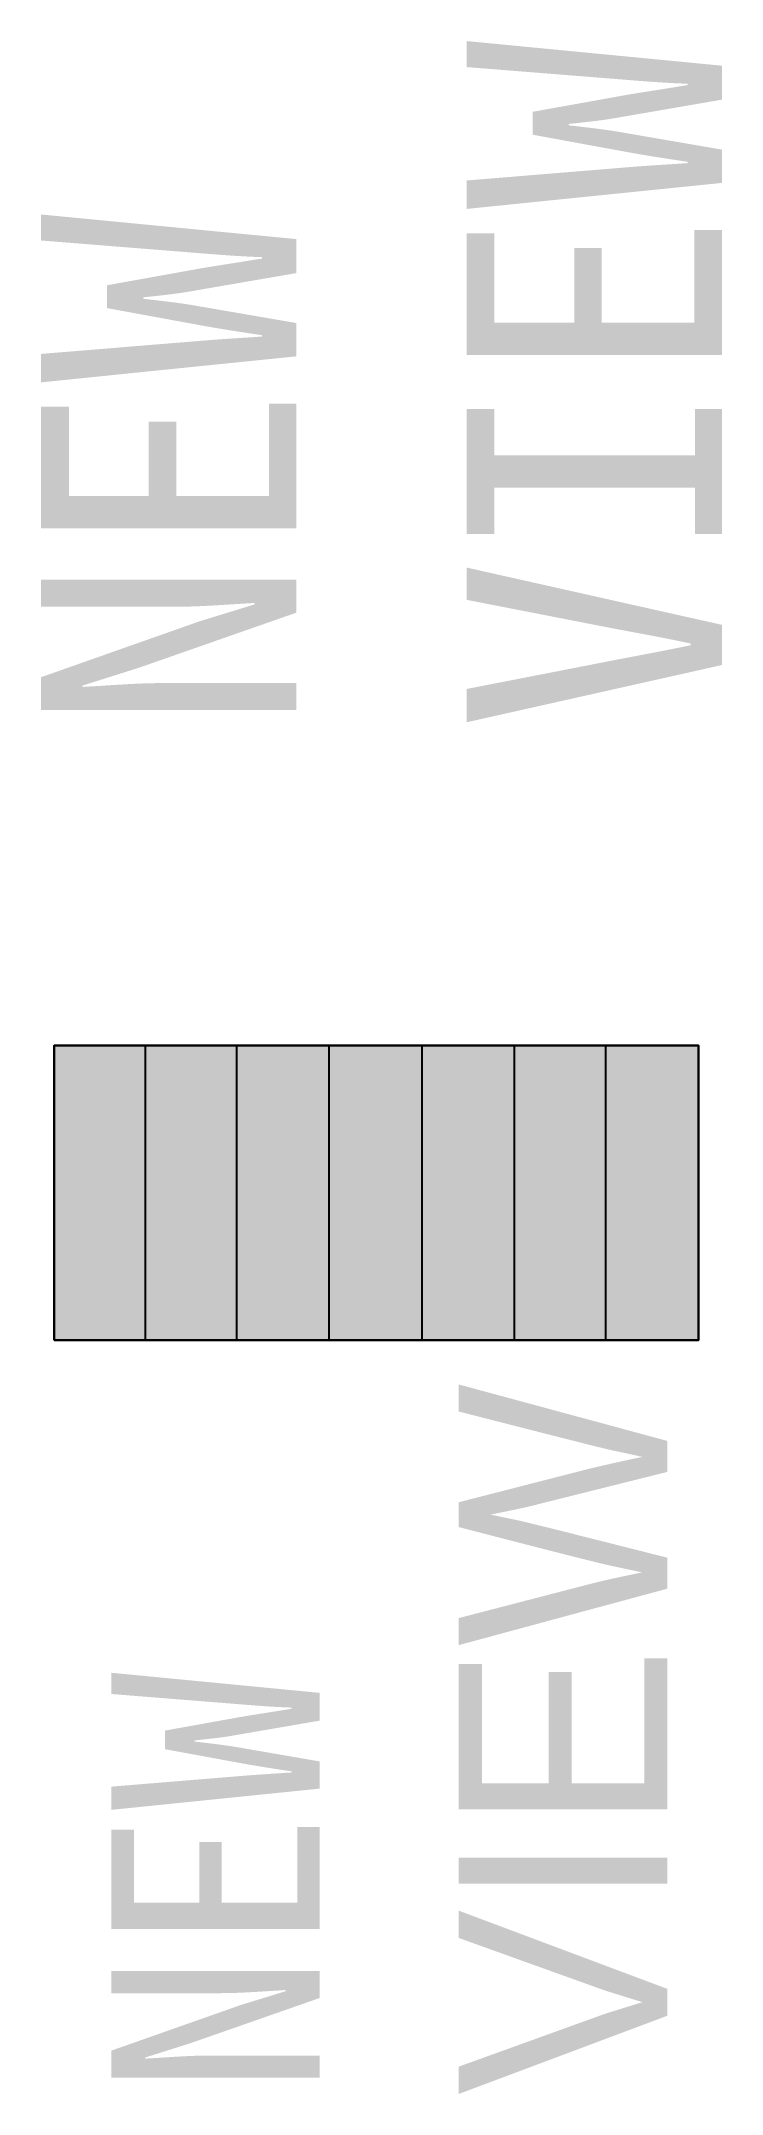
# Model space of a CAD drawing. Header units: millimetres. Extents: x -88727164121 to 1409438023, y -488056698 to 235964078476.
# Drawn here: x -110013959 to -109629555, y 8729679827 to 8730840462 of the extents above; entities that cross this region are included whole.
import ezdxf

# ---------------------------------------------------------------- set-up
doc = ezdxf.new("R2010")
doc.units = ezdxf.units.MM
doc.header["$MEASUREMENT"] = 0
doc.header["$XCLIPFRAME"] = 2
doc.styles.add('Annotative', font='GOST Common.ttf')
picture_1 = doc.add_image_def('image8.jpg', size_in_pixel=(800, 479))

msp = doc.modelspace()

# ---------------------------------------------------------------- texts
at = {"color": 18, "true_color": 0x000000, "attachment_point": 1, "rotation": 90, "style": 'Annotative'}
for s, width, gutter_width, insert, char_height in [('{\\fMingLiU_HKSCS-ExtB|b0|i0|c0|p18;NEW\\P\\fMS Gothic|b0|i0|c0|p49;VIEW}', 128149.665, 720668.5, (-110013959.3, 8730450026), 144133.691), ('{\\fMingLiU_HKSCS-ExtB|b0|i0|c0|p18;NEW\\P\\fStylus BT|b0|i0|c0|p34;VIEW}', 104672.729, 588642.5, (-109974362.3, 8729679134.7), 117728.491)]:
    msp.add_mtext_dynamic_manual_height_columns(s, width=width, gutter_width=gutter_width, heights=[0], dxfattribs=dict(at, insert=insert, char_height=char_height))

# ---------------------------------------------------------------- hatches: boundary and pattern name
at = {"true_color": 0x642165}
h = msp.add_hatch(color=219, dxfattribs=at)
h.dxf.hatch_style = 1
h.paths.add_polyline_path([(-110006504.8, 8730106029.3), (-109954977.9, 8730106029.3), (-109954977.9, 8730272495), (-110006504.8, 8730272495)])
at = {"true_color": 0x105689}
h = msp.add_hatch(color=146, dxfattribs=at)
h.dxf.hatch_style = 1
h.paths.add_polyline_path([(-109954977.9, 8730106029.3), (-109903425.8, 8730106029.3), (-109903425.8, 8730272495), (-109954977.9, 8730272495)])
at = {"true_color": 0x2776bb}
h = msp.add_hatch(color=152, dxfattribs=at)
h.dxf.hatch_style = 1
h.paths.add_polyline_path([(-109851260.5, 8730272495), (-109903425.8, 8730272495), (-109903425.8, 8730106029.3), (-109851260.5, 8730106029.3)])
at = {"true_color": 0x139b48}
h = msp.add_hatch(color=114, dxfattribs=at)
h.dxf.hatch_style = 1
h.paths.add_polyline_path([(-109798728.8, 8730272495), (-109851260.5, 8730272495), (-109851260.5, 8730106029.3), (-109798728.8, 8730106029.3)])
at = {"true_color": 0xf8d731}
h = msp.add_hatch(color=40, dxfattribs=at)
h.dxf.hatch_style = 1
h.paths.add_polyline_path([(-109798728.8, 8730106029.3), (-109746686.5, 8730106029.3), (-109746686.5, 8730272495), (-109798728.8, 8730272495)])
at = {"true_color": 0xf8991e}
h = msp.add_hatch(color=30, dxfattribs=at)
h.dxf.hatch_style = 1
h.paths.add_polyline_path([(-109695164.5, 8730272495), (-109746686.5, 8730272495), (-109746686.5, 8730106029.3), (-109695164.5, 8730106029.3)])
at = {"true_color": 0xed1f24}
h = msp.add_hatch(color=240, dxfattribs=at)
h.dxf.hatch_style = 1
h.paths.add_polyline_path([(-109642697.2, 8730272495), (-109695164.5, 8730272495), (-109695164.5, 8730106029.3), (-109642697.2, 8730106029.3)])

# ---------------------------------------------------------------- linework, layer by layer
at = {"color": 219, "true_color": 0x642165}
msp.add_line((-109954977.9, 8730106029.3), (-109954977.9, 8730272495), dxfattribs=at)
at = {"color": 146, "true_color": 0x105689}
msp.add_line((-109903425.8, 8730106029.3), (-109903425.8, 8730272495), dxfattribs=at)
at = {"color": 152, "true_color": 0x2776bb}
msp.add_line((-109851260.5, 8730106029.3), (-109851260.5, 8730272495), dxfattribs=at)
at = {"color": 114, "true_color": 0x139b48}
msp.add_line((-109798728.8, 8730106029.3), (-109798728.8, 8730272495), dxfattribs=at)
at = {"color": 40, "true_color": 0xf8d731}
msp.add_line((-109746686.5, 8730106029.3), (-109746686.5, 8730272495), dxfattribs=at)
at = {"color": 30, "true_color": 0xf8991e}
msp.add_line((-109695164.5, 8730106029.3), (-109695164.5, 8730272495), dxfattribs=at)
at = {"color": 18, "true_color": 0x000000}
msp.add_lwpolyline([(-110006504.8, 8730106029.3), (-109642697.2, 8730106029.3), (-109642697.2, 8730272495), (-110006504.8, 8730272495)], close=True, dxfattribs=at)

msp.set_redraw_order([(e.dxf.handle, doc.entitydb.next_handle()) for e in msp.query("TEXT MTEXT ATTDEF DIMENSION ARC_DIMENSION")])  # texts and dimensions are drawn at this point

# ---------------------------------------------------------------- pictures from other files: only their frames are drawn
at = {"color": 1}
image = msp.add_image(picture_1, insert=(-109642697.2, 8730323859.1), size_in_units=(363807.6, 217829.8), rotation=180, dxfattribs=at)
image.set_boundary_path([(-0.5, -0.5), (799.5, 365.5523)])

doc.saveas('drawing.dxf')
